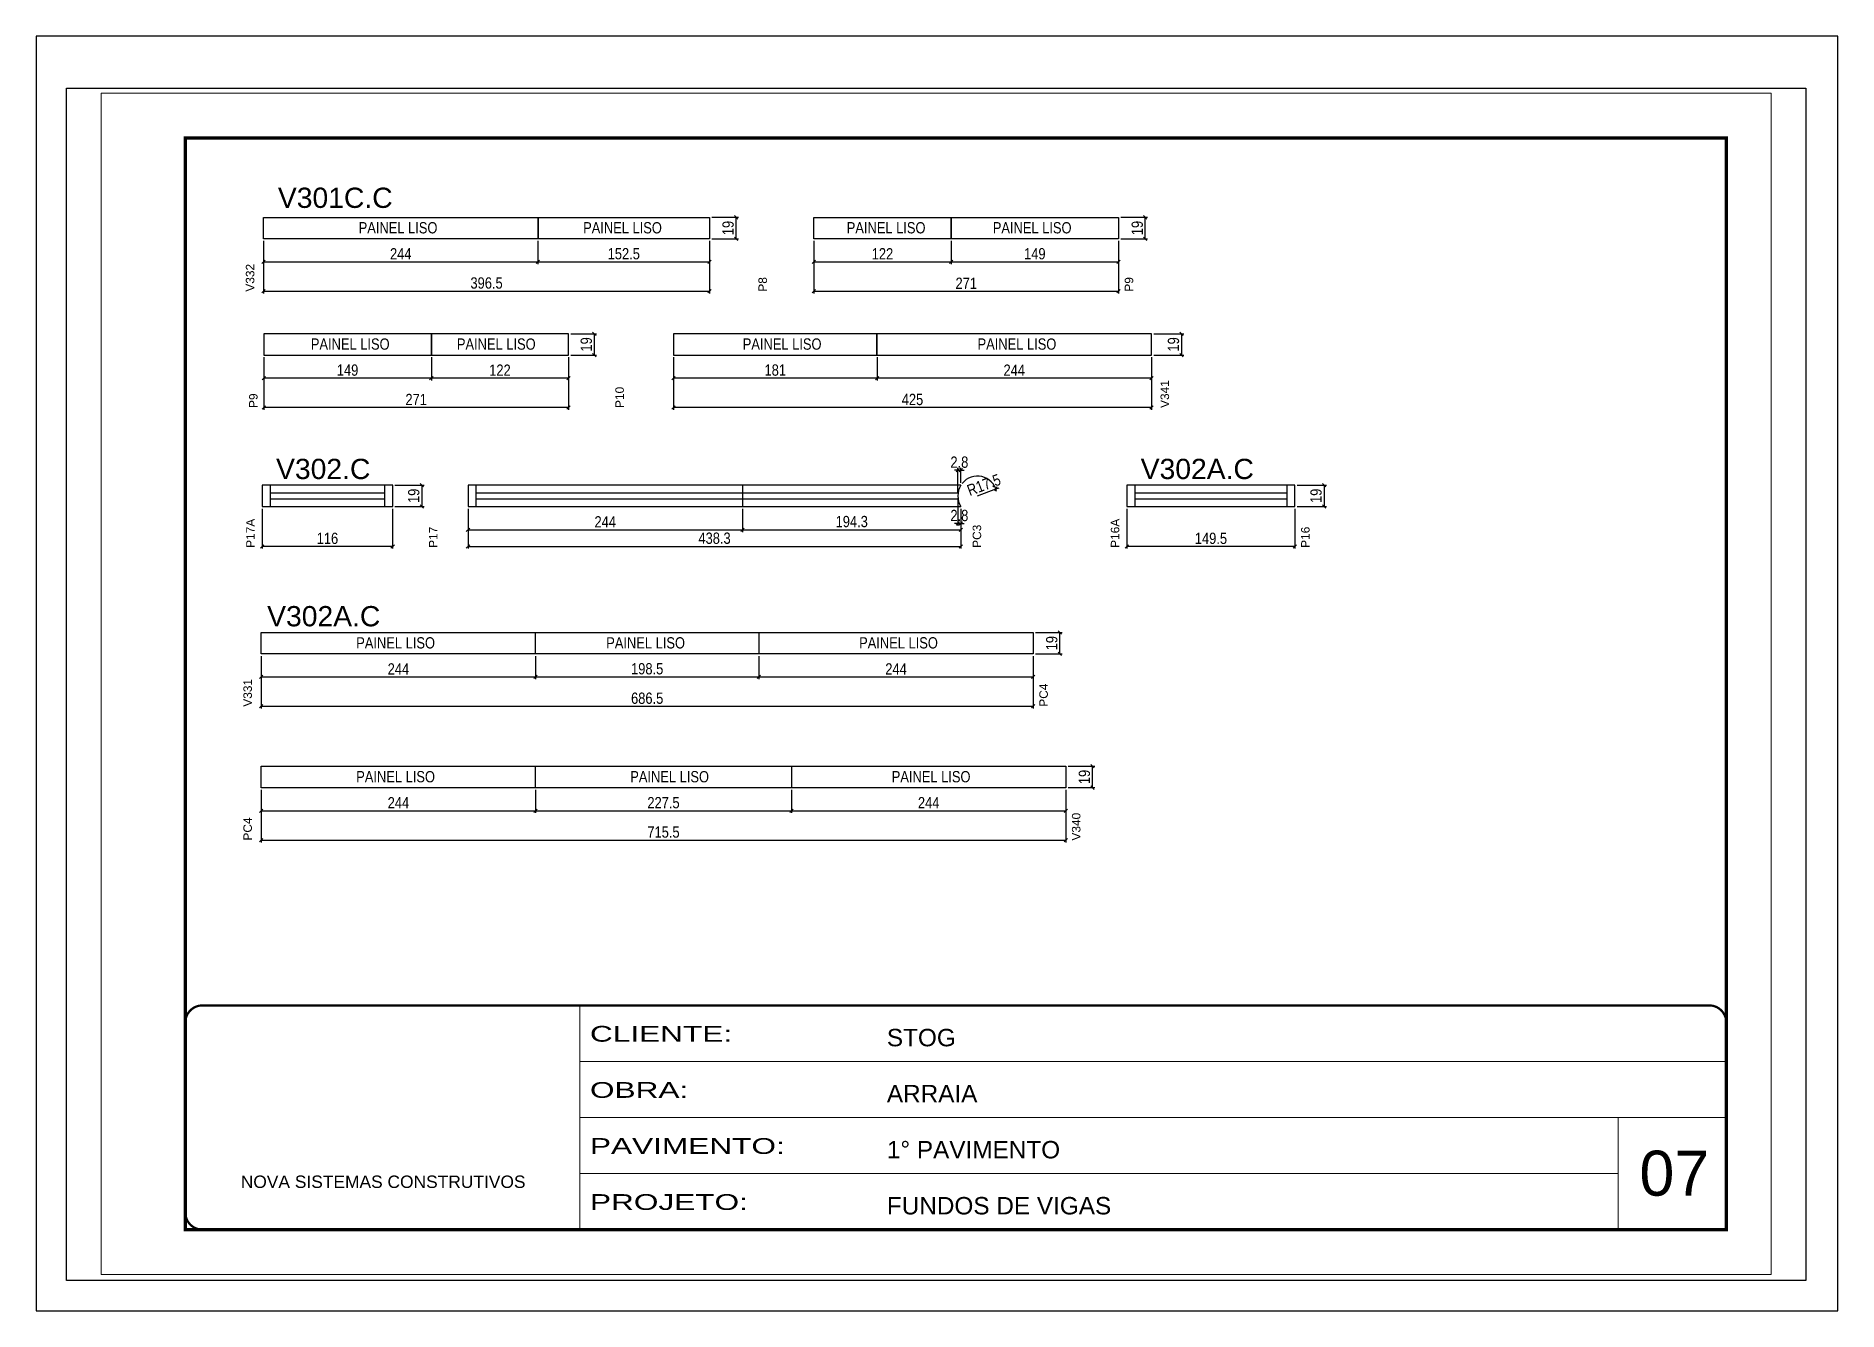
# Paper-space layout '01 (7)' of a CAD drawing. Extents: x -1 to 296, y 0 to 210.
# The model-space entities are those that its viewports show. They can reach past a viewport. Long polylines and large blocks are cut down to what shows.
import ezdxf

# ---------------------------------------------------------------- set-up
doc = ezdxf.new("R2010")
doc.units = 0
doc.linetypes.add('CONTINUO', pattern=[0])
doc.linetypes.add('DASHED', pattern=[0.75, 0.5, -0.25])
doc.layers.get('0').update_dxf_attribs({"linetype": 'CONTINUOUS'})
doc.layers.get('Defpoints').update_dxf_attribs({"linetype": 'CONTINUOUS'})
for name, color, linetype, lineweight in [('CARIMBO', 255, 'CONTINUOUS', 9), ('Folhas', 255, 'CONTINUOUS', 9), ('SARRAFO DE PRESSAO', 251, 'DASHED', 9)]:
    doc.layers.add(name, color=color, linetype=linetype, lineweight=lineweight)
for name, color, linetype in [('COTA', 241, 'CONTINUOUS'), ('NOMENCLATURA', 7, 'CONTINUOUS'), ('Painéis', 200, 'CONTINUOUS'), ('SARR_2.2x7', 40, 'CONTINUOUS')]:
    doc.layers.add(name, color=color, linetype=linetype)
doc.styles.add('ARIAL', font='arial.ttf')
doc.styles.add('COTA TECNICA', font='techl___.ttf', dxfattribs={"height": 10})
doc.styles.add('Tecnologia', font='')
doc.styles.get('Tecnologia').set_extended_font_data('Forgotten Futurist')
doc.dimstyles.new('PAINEL', dxfattribs={"dimtxt": 10, "dimasz": 3, "dimexe": 3, "dimexo": 3, "dimgap": 3, "dimtad": 1, "dimdec": 1, "dimzin": 12, "dimdsep": 46, "dimtxsty": 'COTA TECNICA', "dimblk1": 'OBLIQUE', "dimblk2": 'OBLIQUE', "dimsah": 1, "dimcen": 0.9, "dimclrd": 4, "dimclre": 4, "dimclrt": 240, "dimadec": 1, "dimazin": 3, "dimtfac": 1, "dimtdec": 1, "dimtmove": 0, "dimatfit": 3, "dimfxl": 1, "dimtolj": 1, "dimtzin": 12, "dimarcsym": 0})

psp = doc.layouts.new('01 (7)')

msp = doc.modelspace()

# ---------------------------------------------------------------- texts
at = {"layer": 'CARIMBO', "style": 'ARIAL'}
msp.add_text('07', height=40, dxfattribs=at).set_placement((8810.07, 12268.12))
at = {"layer": 'COTA', "color": 240, "linetype": 'Continuous', "char_height": 10, "attachment_point": 5, "style": 'COTA TECNICA'}
for insert in [(7706.3, 13128.16), (7905.86, 13128.16), (8140.26, 13128.16), (8270.12, 13128.16), (7663.77, 13024.81), (7793.63, 13024.81), (8047.8, 13024.81), (8256.59, 13024.81), (7704.12, 12759.32), (7926.41, 12759.32), (8151.27, 12759.32), (7704.12, 12640.37), (7947.77, 12640.37), (8180.27, 12640.37)]:
    msp.add_mtext('\\A1;PAINEL LISO', dxfattribs=dict(at, insert=insert))
at = {"layer": 'NOMENCLATURA', "linetype": 'Continuous', "style": 'ARIAL'}
for s, p in [('V301C.C', (7599.45, 13145.88)), ('V302.C', (7597.83, 12904.91)), ('V302A.C', (8366.64, 12904.91)), ('V302A.C', (7589.91, 12774.06))]:
    msp.add_text(s, height=18, dxfattribs=at).set_placement(p)
for s, p in [('V332', (7578.5, 13071.45)), ('P8', (8034.3, 13071.45)), ('P9', (8359.99, 13071.45)), ('P9', (7581.37, 12968.1)), ('P10', (7907.06, 12968.1)), ('V341', (8391.85, 12968.1)), ('P17A', (7578.81, 12843.8)), ('P16A', (8347.62, 12843.8)), ('P17', (7741.33, 12843.8)), ('PC3', (8224.76, 12843.8)), ('P16', (8516.83, 12843.8)), ('V331', (7576.32, 12702.61)), ('PC4', (8284.05, 12702.61)), ('PC4', (7576.32, 12583.67)), ('V340', (8313.05, 12583.67))]:
    msp.add_text(s, height=7.567, rotation=90, dxfattribs=at).set_placement(p)

# ---------------------------------------------------------------- blocks, each defined once
blk = doc.blocks.new('9999999999')
at = {"color": 30, "linetype": 'CONTINUO'}
for p, q in [((98564.6, 34230.2), (98564.6, 34429.4)), ((98564.6, 34379.6), (99584, 34379.6)), ((98564.6, 34329.8), (99488, 34329.8)), ((99584, 34329.8), (99488, 34329.8)), ((99488, 34329.8), (99488, 34230.2)), ((98564.6, 34280), (99488, 34280))]:
    blk.add_line(p, q, dxfattribs=at)
at = {"color": 30, "linetype": 'CONTINUO', "const_width": 2}
blk.add_lwpolyline([(99584, 34230.2), (99584, 34414.4, 0.414214), (99569, 34429.4), (98229, 34429.4, 0.414214), (98214, 34414.4), (98214, 34245.2, 0.414214), (98229, 34230.2), (99584, 34230.2)], format="xyb", dxfattribs=at)
at = {"layer": 'Folhas'}
blk.add_lwpolyline([(98139, 34190.2), (99624, 34190.2), (99624, 35240.2), (98139, 35240.2)], close=True, dxfattribs=at)
at = {"layer": 'Folhas', "color": 30, "const_width": 3}
blk.add_lwpolyline([(98214, 34230.2), (99584, 34230.2), (99584, 35200.2), (98214, 35200.2)], close=True, dxfattribs=at)
at = {"color": 7, "linetype": 'Continuous', "ltscale": 5, "style": 'ARIAL'}
for s, height, p in [('STOG', 15.48, (98837.7, 34393.1)), ('ARRAIA', 15.48, (98837.7, 34343.3)), ('1° PAVIMENTO', 15.483, (98837.7, 34293.5)), ('NOVA SISTEMAS CONSTRUTIVOS', 11.059, (98263.2, 34267.2)), ('FUNDOS DE VIGAS', 15.483, (98837.7, 34243.7))]:
    blk.add_text(s, height=height, dxfattribs=at).set_placement(p)
at = {"layer": 'Folhas', "color": 7, "style": 'Tecnologia', "width": 1.5}
for s, p in [('CLIENTE:', (98573.7, 34397.2)), ('OBRA:', (98573.7, 34347.3)), ('PAVIMENTO:', (98573.7, 34297.5)), ('PROJETO:', (98573.7, 34247.7))]:
    blk.add_text(s, height=14, dxfattribs=at).set_placement(p)
blk = doc.blocks.new('_Oblique')
at = {"color": 0, "linetype": 'ByBlock', "lineweight": -2}
blk.add_line((-0.5, -0.5), (0.5, 0.5), dxfattribs=at)
blk = doc.blocks.new('*D53')
at = {"layer": 'COTA', "color": 4, "linetype": 'Continuous', "lineweight": -2, "transparency": 16777216}
for p, q in [((7586.7, 13116.5), (7586.7, 13096)), ((7830.7, 13116.5), (7830.7, 13096)), ((7586.7, 13098), (7830.7, 13098))]:
    blk.add_line(p, q, dxfattribs=at)
at = {"layer": 'Defpoints', "color": 0, "linetype": 'Continuous', "transparency": 16777216}
for p in [(7586.7, 13118.5), (7830.7, 13118.5), (7830.7, 13098)]:
    blk.add_point(p, dxfattribs=at)
at = {"layer": 'COTA', "color": 4, "linetype": 'Continuous', "lineweight": -2, "transparency": 16777216, "xscale": 3, "yscale": 3, "zscale": 3, "rotation": 180}
blk.add_blockref('_Oblique', (7586.7, 13098), dxfattribs=at)
at = {"layer": 'COTA', "color": 4, "linetype": 'Continuous', "lineweight": -2, "transparency": 16777216, "xscale": 3, "yscale": 3, "zscale": 3}
blk.add_blockref('_Oblique', (7830.7, 13098), dxfattribs=at)
at = {"layer": 'COTA', "color": 240, "linetype": 'Continuous', "transparency": 16777216, "insert": (7708.7, 13105.1), "char_height": 10, "attachment_point": 5, "style": 'COTA TECNICA'}
blk.add_mtext('\\A1;244', dxfattribs=at)
blk = doc.blocks.new('*D54')
at = {"layer": 'COTA', "color": 4, "linetype": 'Continuous', "lineweight": -2, "transparency": 16777216}
for p, q in [((7830.7, 13116.5), (7830.7, 13096)), ((7983.2, 13116.5), (7983.2, 13096)), ((7830.7, 13098), (7983.2, 13098))]:
    blk.add_line(p, q, dxfattribs=at)
at = {"layer": 'Defpoints', "color": 0, "linetype": 'Continuous', "transparency": 16777216}
for p in [(7830.7, 13118.5), (7983.2, 13118.5), (7983.2, 13098)]:
    blk.add_point(p, dxfattribs=at)
at = {"layer": 'COTA', "color": 4, "linetype": 'Continuous', "lineweight": -2, "transparency": 16777216, "xscale": 3, "yscale": 3, "zscale": 3, "rotation": 180}
blk.add_blockref('_Oblique', (7830.7, 13098), dxfattribs=at)
at = {"layer": 'COTA', "color": 4, "linetype": 'Continuous', "lineweight": -2, "transparency": 16777216, "xscale": 3, "yscale": 3, "zscale": 3}
blk.add_blockref('_Oblique', (7983.2, 13098), dxfattribs=at)
at = {"layer": 'COTA', "color": 240, "linetype": 'Continuous', "transparency": 16777216, "insert": (7907, 13105.1), "char_height": 10, "attachment_point": 5, "style": 'COTA TECNICA'}
blk.add_mtext('\\A1;152.5', dxfattribs=at)
blk = doc.blocks.new('*D55')
at = {"layer": 'COTA', "color": 4, "linetype": 'Continuous', "lineweight": -2, "transparency": 16777216}
for p, q in [((7586.7, 13116.5), (7586.7, 13069.9)), ((7983.2, 13116.5), (7983.2, 13069.9)), ((7586.7, 13071.9), (7983.2, 13071.9))]:
    blk.add_line(p, q, dxfattribs=at)
at = {"layer": 'Defpoints', "color": 0, "linetype": 'Continuous', "transparency": 16777216}
for p in [(7586.7, 13118.5), (7983.2, 13118.5), (7983.2, 13071.9)]:
    blk.add_point(p, dxfattribs=at)
at = {"layer": 'COTA', "color": 4, "linetype": 'Continuous', "lineweight": -2, "transparency": 16777216, "xscale": 3, "yscale": 3, "zscale": 3, "rotation": 180}
blk.add_blockref('_Oblique', (7586.7, 13071.9), dxfattribs=at)
at = {"layer": 'COTA', "color": 4, "linetype": 'Continuous', "lineweight": -2, "transparency": 16777216, "xscale": 3, "yscale": 3, "zscale": 3}
blk.add_blockref('_Oblique', (7983.2, 13071.9), dxfattribs=at)
at = {"layer": 'COTA', "color": 240, "linetype": 'Continuous', "transparency": 16777216, "insert": (7785, 13079.1), "char_height": 10, "attachment_point": 5, "style": 'COTA TECNICA'}
blk.add_mtext('\\A1;396.5', dxfattribs=at)
blk = doc.blocks.new('*D56')
at = {"layer": 'COTA', "color": 4, "linetype": 'Continuous', "lineweight": -2, "transparency": 16777216}
for p, q in [((7985.2, 13137.5), (8008.9, 13137.5)), ((8006.9, 13118.5), (8006.9, 13137.5)), ((7985.2, 13118.5), (8008.9, 13118.5))]:
    blk.add_line(p, q, dxfattribs=at)
at = {"layer": 'Defpoints', "color": 0, "linetype": 'Continuous', "transparency": 16777216}
for p in [(7983.2, 13137.5), (8006.9, 13137.5), (7983.2, 13118.5)]:
    blk.add_point(p, dxfattribs=at)
at = {"layer": 'COTA', "color": 4, "linetype": 'Continuous', "lineweight": -2, "transparency": 16777216, "xscale": 3, "yscale": 3, "zscale": 3}
for p, rotation in [((8006.9, 13137.5), 90), ((8006.9, 13118.5), 270)]:
    blk.add_blockref('_Oblique', p, dxfattribs=dict(at, rotation=rotation))
at = {"layer": 'COTA', "color": 240, "linetype": 'Continuous', "transparency": 16777216, "insert": (7999.8, 13128), "char_height": 10, "attachment_point": 5, "rotation": 90, "style": 'COTA TECNICA'}
blk.add_mtext('\\A1;19', dxfattribs=at)
blk = doc.blocks.new('*D57')
at = {"layer": 'COTA', "color": 4, "linetype": 'Continuous', "lineweight": -2, "transparency": 16777216}
for p, q in [((8076, 13116.5), (8076, 13096)), ((8198, 13116.5), (8198, 13096)), ((8076, 13098), (8198, 13098))]:
    blk.add_line(p, q, dxfattribs=at)
at = {"layer": 'Defpoints', "color": 0, "linetype": 'Continuous', "transparency": 16777216}
for p in [(8076, 13118.5), (8198, 13118.5), (8198, 13098)]:
    blk.add_point(p, dxfattribs=at)
at = {"layer": 'COTA', "color": 4, "linetype": 'Continuous', "lineweight": -2, "transparency": 16777216, "xscale": 3, "yscale": 3, "zscale": 3, "rotation": 180}
blk.add_blockref('_Oblique', (8076, 13098), dxfattribs=at)
at = {"layer": 'COTA', "color": 4, "linetype": 'Continuous', "lineweight": -2, "transparency": 16777216, "xscale": 3, "yscale": 3, "zscale": 3}
blk.add_blockref('_Oblique', (8198, 13098), dxfattribs=at)
at = {"layer": 'COTA', "color": 240, "linetype": 'Continuous', "transparency": 16777216, "insert": (8137, 13105.1), "char_height": 10, "attachment_point": 5, "style": 'COTA TECNICA'}
blk.add_mtext('\\A1;122', dxfattribs=at)
blk = doc.blocks.new('*D58')
at = {"layer": 'COTA', "color": 4, "linetype": 'Continuous', "lineweight": -2, "transparency": 16777216}
for p, q in [((8198, 13116.5), (8198, 13096)), ((8347, 13116.5), (8347, 13096)), ((8198, 13098), (8347, 13098))]:
    blk.add_line(p, q, dxfattribs=at)
at = {"layer": 'Defpoints', "color": 0, "linetype": 'Continuous', "transparency": 16777216}
for p in [(8198, 13118.5), (8347, 13118.5), (8347, 13098)]:
    blk.add_point(p, dxfattribs=at)
at = {"layer": 'COTA', "color": 4, "linetype": 'Continuous', "lineweight": -2, "transparency": 16777216, "xscale": 3, "yscale": 3, "zscale": 3, "rotation": 180}
blk.add_blockref('_Oblique', (8198, 13098), dxfattribs=at)
at = {"layer": 'COTA', "color": 4, "linetype": 'Continuous', "lineweight": -2, "transparency": 16777216, "xscale": 3, "yscale": 3, "zscale": 3}
blk.add_blockref('_Oblique', (8347, 13098), dxfattribs=at)
at = {"layer": 'COTA', "color": 240, "linetype": 'Continuous', "transparency": 16777216, "insert": (8272.5, 13105.1), "char_height": 10, "attachment_point": 5, "style": 'COTA TECNICA'}
blk.add_mtext('\\A1;149', dxfattribs=at)
blk = doc.blocks.new('*D59')
at = {"layer": 'COTA', "color": 4, "linetype": 'Continuous', "lineweight": -2, "transparency": 16777216}
for p, q in [((8076, 13116.5), (8076, 13069.9)), ((8347, 13116.5), (8347, 13069.9)), ((8076, 13071.9), (8347, 13071.9))]:
    blk.add_line(p, q, dxfattribs=at)
at = {"layer": 'Defpoints', "color": 0, "linetype": 'Continuous', "transparency": 16777216}
for p in [(8076, 13118.5), (8347, 13118.5), (8347, 13071.9)]:
    blk.add_point(p, dxfattribs=at)
at = {"layer": 'COTA', "color": 4, "linetype": 'Continuous', "lineweight": -2, "transparency": 16777216, "xscale": 3, "yscale": 3, "zscale": 3, "rotation": 180}
blk.add_blockref('_Oblique', (8076, 13071.9), dxfattribs=at)
at = {"layer": 'COTA', "color": 4, "linetype": 'Continuous', "lineweight": -2, "transparency": 16777216, "xscale": 3, "yscale": 3, "zscale": 3}
blk.add_blockref('_Oblique', (8347, 13071.9), dxfattribs=at)
at = {"layer": 'COTA', "color": 240, "linetype": 'Continuous', "transparency": 16777216, "insert": (8211.5, 13078.9), "char_height": 10, "attachment_point": 5, "style": 'COTA TECNICA'}
blk.add_mtext('\\A1;271', dxfattribs=at)
blk = doc.blocks.new('*D60')
at = {"layer": 'COTA', "color": 4, "linetype": 'Continuous', "lineweight": -2, "transparency": 16777216}
for p, q in [((8349, 13137.5), (8372.7, 13137.5)), ((8370.7, 13118.5), (8370.7, 13137.5)), ((8349, 13118.5), (8372.7, 13118.5))]:
    blk.add_line(p, q, dxfattribs=at)
at = {"layer": 'Defpoints', "color": 0, "linetype": 'Continuous', "transparency": 16777216}
for p in [(8347, 13137.5), (8370.7, 13137.5), (8347, 13118.5)]:
    blk.add_point(p, dxfattribs=at)
at = {"layer": 'COTA', "color": 4, "linetype": 'Continuous', "lineweight": -2, "transparency": 16777216, "xscale": 3, "yscale": 3, "zscale": 3}
for p, rotation in [((8370.7, 13137.5), 90), ((8370.7, 13118.5), 270)]:
    blk.add_blockref('_Oblique', p, dxfattribs=dict(at, rotation=rotation))
at = {"layer": 'COTA', "color": 240, "linetype": 'Continuous', "transparency": 16777216, "insert": (8363.6, 13128), "char_height": 10, "attachment_point": 5, "rotation": 90, "style": 'COTA TECNICA'}
blk.add_mtext('\\A1;19', dxfattribs=at)
blk = doc.blocks.new('*D64')
at = {"layer": 'COTA', "color": 4, "linetype": 'Continuous', "lineweight": -2, "transparency": 16777216}
for p, q in [((8132.2, 13013.1), (8132.2, 12992.6)), ((8376.2, 13013.1), (8376.2, 12992.6)), ((8376.2, 12994.6), (8132.2, 12994.6))]:
    blk.add_line(p, q, dxfattribs=at)
at = {"layer": 'Defpoints', "color": 0, "linetype": 'Continuous', "transparency": 16777216}
for p in [(8132.2, 13015.1), (8376.2, 13015.1), (8132.2, 12994.6)]:
    blk.add_point(p, dxfattribs=at)
at = {"layer": 'COTA', "color": 4, "linetype": 'Continuous', "lineweight": -2, "transparency": 16777216, "xscale": 3, "yscale": 3, "zscale": 3, "rotation": 180}
blk.add_blockref('_Oblique', (8132.2, 12994.6), dxfattribs=at)
at = {"layer": 'COTA', "color": 4, "linetype": 'Continuous', "lineweight": -2, "transparency": 16777216, "xscale": 3, "yscale": 3, "zscale": 3}
blk.add_blockref('_Oblique', (8376.2, 12994.6), dxfattribs=at)
at = {"layer": 'COTA', "color": 240, "linetype": 'Continuous', "transparency": 16777216, "insert": (8254.2, 13001.7), "char_height": 10, "attachment_point": 5, "style": 'COTA TECNICA'}
blk.add_mtext('\\A1;244', dxfattribs=at)
blk = doc.blocks.new('*D65')
at = {"layer": 'COTA', "color": 4, "linetype": 'Continuous', "lineweight": -2, "transparency": 16777216}
for p, q in [((7951.2, 13013.1), (7951.2, 12992.6)), ((8132.2, 13013.1), (8132.2, 12992.6)), ((8132.2, 12994.6), (7951.2, 12994.6))]:
    blk.add_line(p, q, dxfattribs=at)
at = {"layer": 'Defpoints', "color": 0, "linetype": 'Continuous', "transparency": 16777216}
for p in [(7951.2, 13015.1), (8132.2, 13015.1), (7951.2, 12994.6)]:
    blk.add_point(p, dxfattribs=at)
at = {"layer": 'COTA', "color": 4, "linetype": 'Continuous', "lineweight": -2, "transparency": 16777216, "xscale": 3, "yscale": 3, "zscale": 3, "rotation": 180}
blk.add_blockref('_Oblique', (7951.2, 12994.6), dxfattribs=at)
at = {"layer": 'COTA', "color": 4, "linetype": 'Continuous', "lineweight": -2, "transparency": 16777216, "xscale": 3, "yscale": 3, "zscale": 3}
blk.add_blockref('_Oblique', (8132.2, 12994.6), dxfattribs=at)
at = {"layer": 'COTA', "color": 240, "linetype": 'Continuous', "transparency": 16777216, "insert": (8041.7, 13001.7), "char_height": 10, "attachment_point": 5, "style": 'COTA TECNICA'}
blk.add_mtext('\\A1;181', dxfattribs=at)
blk = doc.blocks.new('*D66')
at = {"layer": 'COTA', "color": 4, "linetype": 'Continuous', "lineweight": -2, "transparency": 16777216}
for p, q in [((7951.2, 13013.1), (7951.2, 12966.5)), ((8376.2, 13013.1), (8376.2, 12966.5)), ((8376.2, 12968.5), (7951.2, 12968.5))]:
    blk.add_line(p, q, dxfattribs=at)
at = {"layer": 'Defpoints', "color": 0, "linetype": 'Continuous', "transparency": 16777216}
for p in [(7951.2, 13015.1), (8376.2, 13015.1), (7951.2, 12968.5)]:
    blk.add_point(p, dxfattribs=at)
at = {"layer": 'COTA', "color": 4, "linetype": 'Continuous', "lineweight": -2, "transparency": 16777216, "xscale": 3, "yscale": 3, "zscale": 3, "rotation": 180}
blk.add_blockref('_Oblique', (7951.2, 12968.5), dxfattribs=at)
at = {"layer": 'COTA', "color": 4, "linetype": 'Continuous', "lineweight": -2, "transparency": 16777216, "xscale": 3, "yscale": 3, "zscale": 3}
blk.add_blockref('_Oblique', (8376.2, 12968.5), dxfattribs=at)
at = {"layer": 'COTA', "color": 240, "linetype": 'Continuous', "transparency": 16777216, "insert": (8163.7, 12975.6), "char_height": 10, "attachment_point": 5, "style": 'COTA TECNICA'}
blk.add_mtext('\\A1;425', dxfattribs=at)
blk = doc.blocks.new('*D61')
at = {"layer": 'COTA', "color": 4, "linetype": 'Continuous', "lineweight": -2, "transparency": 16777216}
for p, q in [((7735.9, 13013.1), (7735.9, 12992.6)), ((7857.9, 13013.1), (7857.9, 12992.6)), ((7857.9, 12994.6), (7735.9, 12994.6))]:
    blk.add_line(p, q, dxfattribs=at)
at = {"layer": 'Defpoints', "color": 0, "linetype": 'Continuous', "transparency": 16777216}
for p in [(7735.9, 13015.1), (7857.9, 13015.1), (7735.9, 12994.6)]:
    blk.add_point(p, dxfattribs=at)
at = {"layer": 'COTA', "color": 4, "linetype": 'Continuous', "lineweight": -2, "transparency": 16777216, "xscale": 3, "yscale": 3, "zscale": 3, "rotation": 180}
blk.add_blockref('_Oblique', (7735.9, 12994.6), dxfattribs=at)
at = {"layer": 'COTA', "color": 4, "linetype": 'Continuous', "lineweight": -2, "transparency": 16777216, "xscale": 3, "yscale": 3, "zscale": 3}
blk.add_blockref('_Oblique', (7857.9, 12994.6), dxfattribs=at)
at = {"layer": 'COTA', "color": 240, "linetype": 'Continuous', "transparency": 16777216, "insert": (7796.9, 13001.7), "char_height": 10, "attachment_point": 5, "style": 'COTA TECNICA'}
blk.add_mtext('\\A1;122', dxfattribs=at)
blk = doc.blocks.new('*D62')
at = {"layer": 'COTA', "color": 4, "linetype": 'Continuous', "lineweight": -2, "transparency": 16777216}
for p, q in [((7586.9, 13013.1), (7586.9, 12992.6)), ((7735.9, 13013.1), (7735.9, 12992.6)), ((7735.9, 12994.6), (7586.9, 12994.6))]:
    blk.add_line(p, q, dxfattribs=at)
at = {"layer": 'Defpoints', "color": 0, "linetype": 'Continuous', "transparency": 16777216}
for p in [(7586.9, 13015.1), (7735.9, 13015.1), (7586.9, 12994.6)]:
    blk.add_point(p, dxfattribs=at)
at = {"layer": 'COTA', "color": 4, "linetype": 'Continuous', "lineweight": -2, "transparency": 16777216, "xscale": 3, "yscale": 3, "zscale": 3, "rotation": 180}
blk.add_blockref('_Oblique', (7586.9, 12994.6), dxfattribs=at)
at = {"layer": 'COTA', "color": 4, "linetype": 'Continuous', "lineweight": -2, "transparency": 16777216, "xscale": 3, "yscale": 3, "zscale": 3}
blk.add_blockref('_Oblique', (7735.9, 12994.6), dxfattribs=at)
at = {"layer": 'COTA', "color": 240, "linetype": 'Continuous', "transparency": 16777216, "insert": (7661.4, 13001.7), "char_height": 10, "attachment_point": 5, "style": 'COTA TECNICA'}
blk.add_mtext('\\A1;149', dxfattribs=at)
blk = doc.blocks.new('*D63')
at = {"layer": 'COTA', "color": 4, "linetype": 'Continuous', "lineweight": -2, "transparency": 16777216}
for p, q in [((7586.9, 13013.1), (7586.9, 12966.5)), ((7857.9, 13013.1), (7857.9, 12966.5)), ((7857.9, 12968.5), (7586.9, 12968.5))]:
    blk.add_line(p, q, dxfattribs=at)
at = {"layer": 'Defpoints', "color": 0, "linetype": 'Continuous', "transparency": 16777216}
for p in [(7586.9, 13015.1), (7857.9, 13015.1), (7586.9, 12968.5)]:
    blk.add_point(p, dxfattribs=at)
at = {"layer": 'COTA', "color": 4, "linetype": 'Continuous', "lineweight": -2, "transparency": 16777216, "xscale": 3, "yscale": 3, "zscale": 3, "rotation": 180}
blk.add_blockref('_Oblique', (7586.9, 12968.5), dxfattribs=at)
at = {"layer": 'COTA', "color": 4, "linetype": 'Continuous', "lineweight": -2, "transparency": 16777216, "xscale": 3, "yscale": 3, "zscale": 3}
blk.add_blockref('_Oblique', (7857.9, 12968.5), dxfattribs=at)
at = {"layer": 'COTA', "color": 240, "linetype": 'Continuous', "transparency": 16777216, "insert": (7722.4, 12975.6), "char_height": 10, "attachment_point": 5, "style": 'COTA TECNICA'}
blk.add_mtext('\\A1;271', dxfattribs=at)
blk = doc.blocks.new('*D67')
at = {"layer": 'COTA', "color": 4, "linetype": 'Continuous', "lineweight": -2, "transparency": 16777216}
for p, q in [((7859.9, 13034.1), (7882.8, 13034.1)), ((7880.8, 13034.1), (7880.8, 13015.1)), ((7859.9, 13015.1), (7882.8, 13015.1))]:
    blk.add_line(p, q, dxfattribs=at)
at = {"layer": 'Defpoints', "color": 0, "linetype": 'Continuous', "transparency": 16777216}
for p in [(7857.9, 13034.1), (7857.9, 13015.1), (7880.8, 13015.1)]:
    blk.add_point(p, dxfattribs=at)
at = {"layer": 'COTA', "color": 4, "linetype": 'Continuous', "lineweight": -2, "transparency": 16777216, "xscale": 3, "yscale": 3, "zscale": 3}
for p, rotation in [((7880.8, 13034.1), 90), ((7880.8, 13015.1), 270)]:
    blk.add_blockref('_Oblique', p, dxfattribs=dict(at, rotation=rotation))
at = {"layer": 'COTA', "color": 240, "linetype": 'Continuous', "transparency": 16777216, "insert": (7873.7, 13024.6), "char_height": 10, "attachment_point": 5, "rotation": 90, "style": 'COTA TECNICA'}
blk.add_mtext('\\A1;19', dxfattribs=at)
blk = doc.blocks.new('*D68')
at = {"layer": 'COTA', "color": 4, "linetype": 'Continuous', "lineweight": -2, "transparency": 16777216}
for p, q in [((8378.2, 13034.1), (8404.9, 13034.1)), ((8402.9, 13034.1), (8402.9, 13015.1)), ((8378.2, 13015.1), (8404.9, 13015.1))]:
    blk.add_line(p, q, dxfattribs=at)
at = {"layer": 'Defpoints', "color": 0, "linetype": 'Continuous', "transparency": 16777216}
for p in [(8376.2, 13034.1), (8376.2, 13015.1), (8402.9, 13015.1)]:
    blk.add_point(p, dxfattribs=at)
at = {"layer": 'COTA', "color": 4, "linetype": 'Continuous', "lineweight": -2, "transparency": 16777216, "xscale": 3, "yscale": 3, "zscale": 3}
for p, rotation in [((8402.9, 13034.1), 90), ((8402.9, 13015.1), 270)]:
    blk.add_blockref('_Oblique', p, dxfattribs=dict(at, rotation=rotation))
at = {"layer": 'COTA', "color": 240, "linetype": 'Continuous', "transparency": 16777216, "insert": (8395.8, 13024.6), "char_height": 10, "attachment_point": 5, "rotation": 90, "style": 'COTA TECNICA'}
blk.add_mtext('\\A1;19', dxfattribs=at)
blk = doc.blocks.new('*D69')
at = {"layer": 'COTA', "color": 4, "linetype": 'Continuous', "lineweight": -2, "transparency": 16777216}
for p, q in [((7703.5, 12899.5), (7729.4, 12899.5)), ((7727.4, 12899.5), (7727.4, 12880.5)), ((7703.5, 12880.5), (7729.4, 12880.5))]:
    blk.add_line(p, q, dxfattribs=at)
at = {"layer": 'Defpoints', "color": 0, "linetype": 'Continuous', "transparency": 16777216}
for p in [(7701.5, 12899.5), (7701.5, 12880.5), (7727.4, 12880.5)]:
    blk.add_point(p, dxfattribs=at)
at = {"layer": 'COTA', "color": 4, "linetype": 'Continuous', "lineweight": -2, "transparency": 16777216, "xscale": 3, "yscale": 3, "zscale": 3}
for p, rotation in [((7727.4, 12899.5), 90), ((7727.4, 12880.5), 270)]:
    blk.add_blockref('_Oblique', p, dxfattribs=dict(at, rotation=rotation))
at = {"layer": 'COTA', "color": 240, "linetype": 'Continuous', "transparency": 16777216, "insert": (7720.3, 12890), "char_height": 10, "attachment_point": 5, "rotation": 90, "style": 'COTA TECNICA'}
blk.add_mtext('\\A1;19', dxfattribs=at)
blk = doc.blocks.new('*D70')
at = {"layer": 'COTA', "color": 4, "linetype": 'Continuous', "lineweight": -2, "transparency": 16777216}
for p, q in [((7585.5, 12878.5), (7585.5, 12843.1)), ((7701.5, 12878.5), (7701.5, 12843.1)), ((7701.5, 12845.1), (7585.5, 12845.1))]:
    blk.add_line(p, q, dxfattribs=at)
at = {"layer": 'Defpoints', "color": 0, "linetype": 'Continuous', "transparency": 16777216}
for p in [(7585.5, 12880.5), (7701.5, 12880.5), (7585.5, 12845.1)]:
    blk.add_point(p, dxfattribs=at)
at = {"layer": 'COTA', "color": 4, "linetype": 'Continuous', "lineweight": -2, "transparency": 16777216, "xscale": 3, "yscale": 3, "zscale": 3, "rotation": 180}
blk.add_blockref('_Oblique', (7585.5, 12845.1), dxfattribs=at)
at = {"layer": 'COTA', "color": 4, "linetype": 'Continuous', "lineweight": -2, "transparency": 16777216, "xscale": 3, "yscale": 3, "zscale": 3}
blk.add_blockref('_Oblique', (7701.5, 12845.1), dxfattribs=at)
at = {"layer": 'COTA', "color": 240, "linetype": 'Continuous', "transparency": 16777216, "insert": (7643.5, 12852.2), "char_height": 10, "attachment_point": 5, "style": 'COTA TECNICA'}
blk.add_mtext('\\A1;116', dxfattribs=at)
blk = doc.blocks.new('*D71')
at = {"layer": 'COTA', "color": 4, "linetype": 'Continuous', "lineweight": -2, "transparency": 16777216}
for p, q in [((7768.5, 12878.5), (7768.5, 12857.8)), ((8012.5, 12878.5), (8012.5, 12857.8)), ((7768.5, 12859.8), (8012.5, 12859.8))]:
    blk.add_line(p, q, dxfattribs=at)
at = {"layer": 'Defpoints', "color": 0, "linetype": 'Continuous', "transparency": 16777216}
for p in [(7768.5, 12880.5), (8012.5, 12880.5), (8012.5, 12859.8)]:
    blk.add_point(p, dxfattribs=at)
at = {"layer": 'COTA', "color": 4, "linetype": 'Continuous', "lineweight": -2, "transparency": 16777216, "xscale": 3, "yscale": 3, "zscale": 3, "rotation": 180}
blk.add_blockref('_Oblique', (7768.5, 12859.8), dxfattribs=at)
at = {"layer": 'COTA', "color": 4, "linetype": 'Continuous', "lineweight": -2, "transparency": 16777216, "xscale": 3, "yscale": 3, "zscale": 3}
blk.add_blockref('_Oblique', (8012.5, 12859.8), dxfattribs=at)
at = {"layer": 'COTA', "color": 240, "linetype": 'Continuous', "transparency": 16777216, "insert": (7890.5, 12866.9), "char_height": 10, "attachment_point": 5, "style": 'COTA TECNICA'}
blk.add_mtext('\\A1;244', dxfattribs=at)
blk = doc.blocks.new('*D72')
at = {"layer": 'COTA', "color": 4, "linetype": 'Continuous', "lineweight": -2, "transparency": 16777216}
for p, q in [((8012.5, 12878.5), (8012.5, 12857.8)), ((8206.8, 12878.5), (8206.8, 12857.8)), ((8012.5, 12859.8), (8206.8, 12859.8))]:
    blk.add_line(p, q, dxfattribs=at)
at = {"layer": 'Defpoints', "color": 0, "linetype": 'Continuous', "transparency": 16777216}
for p in [(8012.5, 12880.5), (8206.8, 12880.5), (8206.8, 12859.8)]:
    blk.add_point(p, dxfattribs=at)
at = {"layer": 'COTA', "color": 4, "linetype": 'Continuous', "lineweight": -2, "transparency": 16777216, "xscale": 3, "yscale": 3, "zscale": 3, "rotation": 180}
blk.add_blockref('_Oblique', (8012.5, 12859.8), dxfattribs=at)
at = {"layer": 'COTA', "color": 4, "linetype": 'Continuous', "lineweight": -2, "transparency": 16777216, "xscale": 3, "yscale": 3, "zscale": 3}
blk.add_blockref('_Oblique', (8206.8, 12859.8), dxfattribs=at)
at = {"layer": 'COTA', "color": 240, "linetype": 'Continuous', "transparency": 16777216, "insert": (8109.7, 12867.1), "char_height": 10, "attachment_point": 5, "style": 'COTA TECNICA'}
blk.add_mtext('\\A1;194.3', dxfattribs=at)
blk = doc.blocks.new('*D73')
at = {"layer": 'COTA', "color": 4, "linetype": 'Continuous', "lineweight": -2, "transparency": 16777216}
for p, q in [((7768.5, 12878.5), (7768.5, 12843.1)), ((8206.8, 12878.5), (8206.8, 12843.1)), ((7768.5, 12845.1), (8206.8, 12845.1))]:
    blk.add_line(p, q, dxfattribs=at)
at = {"layer": 'Defpoints', "color": 0, "linetype": 'Continuous', "transparency": 16777216}
for p in [(7768.5, 12880.5), (8206.8, 12880.5), (8206.8, 12845.1)]:
    blk.add_point(p, dxfattribs=at)
at = {"layer": 'COTA', "color": 4, "linetype": 'Continuous', "lineweight": -2, "transparency": 16777216, "xscale": 3, "yscale": 3, "zscale": 3, "rotation": 180}
blk.add_blockref('_Oblique', (7768.5, 12845.1), dxfattribs=at)
at = {"layer": 'COTA', "color": 4, "linetype": 'Continuous', "lineweight": -2, "transparency": 16777216, "xscale": 3, "yscale": 3, "zscale": 3}
blk.add_blockref('_Oblique', (8206.8, 12845.1), dxfattribs=at)
at = {"layer": 'COTA', "color": 240, "linetype": 'Continuous', "transparency": 16777216, "insert": (7987.7, 12852.3), "char_height": 10, "attachment_point": 5, "style": 'COTA TECNICA'}
blk.add_mtext('\\A1;438.3', dxfattribs=at)
blk = doc.blocks.new('*D74')
at = {"layer": 'COTA', "color": 4, "linetype": 'Continuous', "lineweight": -2, "transparency": 16777216}
for p, q in [((8221.5, 12890), (8237.9, 12896.1)), ((8237.9, 12896.1), (8240.7, 12897.2))]:
    blk.add_line(p, q, dxfattribs=at)
blk.add_arc((8221.5, 12890), 17.5, 14.0568, 140.5812, dxfattribs=at)
at = {"layer": 'Defpoints', "color": 0, "linetype": 'Continuous', "transparency": 16777216}
for p in [(8221.5, 12890), (8237.9, 12896.1)]:
    blk.add_point(p, dxfattribs=at)
at = {"layer": 'COTA', "color": 4, "linetype": 'Continuous', "lineweight": -2, "transparency": 16777216, "xscale": 3, "yscale": 3, "zscale": 3, "rotation": 200.6048580020291}
blk.add_blockref('_Oblique', (8237.9, 12896.1), dxfattribs=at)
at = {"layer": 'COTA', "color": 240, "linetype": 'Continuous', "transparency": 16777216, "insert": (8227.2, 12899.7), "char_height": 10, "attachment_point": 5, "rotation": 20.6049, "style": 'COTA TECNICA'}
blk.add_mtext('\\A1;R17.5', dxfattribs=at)
blk = doc.blocks.new('*D75')
at = {"layer": 'COTA', "color": 4, "linetype": 'Continuous', "lineweight": -2, "transparency": 16777216}
for p, q in [((8505.8, 12899.5), (8531.7, 12899.5)), ((8529.7, 12899.5), (8529.7, 12880.5)), ((8505.8, 12880.5), (8531.7, 12880.5))]:
    blk.add_line(p, q, dxfattribs=at)
at = {"layer": 'Defpoints', "color": 0, "linetype": 'Continuous', "transparency": 16777216}
for p in [(8503.8, 12899.5), (8503.8, 12880.5), (8529.7, 12880.5)]:
    blk.add_point(p, dxfattribs=at)
at = {"layer": 'COTA', "color": 4, "linetype": 'Continuous', "lineweight": -2, "transparency": 16777216, "xscale": 3, "yscale": 3, "zscale": 3}
for p, rotation in [((8529.7, 12899.5), 90), ((8529.7, 12880.5), 270)]:
    blk.add_blockref('_Oblique', p, dxfattribs=dict(at, rotation=rotation))
at = {"layer": 'COTA', "color": 240, "linetype": 'Continuous', "transparency": 16777216, "insert": (8522.6, 12890), "char_height": 10, "attachment_point": 5, "rotation": 90, "style": 'COTA TECNICA'}
blk.add_mtext('\\A1;19', dxfattribs=at)
blk = doc.blocks.new('*D76')
at = {"layer": 'COTA', "color": 4, "linetype": 'Continuous', "lineweight": -2, "transparency": 16777216}
for p, q in [((8354.4, 12878.5), (8354.4, 12843.1)), ((8503.8, 12878.5), (8503.8, 12843.1)), ((8503.8, 12845.1), (8354.4, 12845.1))]:
    blk.add_line(p, q, dxfattribs=at)
at = {"layer": 'Defpoints', "color": 0, "linetype": 'Continuous', "transparency": 16777216}
for p in [(8354.4, 12880.5), (8503.8, 12880.5), (8354.4, 12845.1)]:
    blk.add_point(p, dxfattribs=at)
at = {"layer": 'COTA', "color": 4, "linetype": 'Continuous', "lineweight": -2, "transparency": 16777216, "xscale": 3, "yscale": 3, "zscale": 3, "rotation": 180}
blk.add_blockref('_Oblique', (8354.4, 12845.1), dxfattribs=at)
at = {"layer": 'COTA', "color": 4, "linetype": 'Continuous', "lineweight": -2, "transparency": 16777216, "xscale": 3, "yscale": 3, "zscale": 3}
blk.add_blockref('_Oblique', (8503.8, 12845.1), dxfattribs=at)
at = {"layer": 'COTA', "color": 240, "linetype": 'Continuous', "transparency": 16777216, "insert": (8429.1, 12852.2), "char_height": 10, "attachment_point": 5, "style": 'COTA TECNICA'}
blk.add_mtext('\\A1;149.5', dxfattribs=at)
blk = doc.blocks.new('*D78')
at = {"layer": 'COTA', "color": 4, "linetype": 'Continuous', "lineweight": -2, "transparency": 16777216}
for p, q in [((7584.6, 12747.6), (7584.6, 12727.2)), ((7828.6, 12747.6), (7828.6, 12727.2)), ((7584.6, 12729.2), (7828.6, 12729.2))]:
    blk.add_line(p, q, dxfattribs=at)
at = {"layer": 'Defpoints', "color": 0, "linetype": 'Continuous', "transparency": 16777216}
for p in [(7584.6, 12749.6), (7828.6, 12749.6), (7828.6, 12729.2)]:
    blk.add_point(p, dxfattribs=at)
at = {"layer": 'COTA', "color": 4, "linetype": 'Continuous', "lineweight": -2, "transparency": 16777216, "xscale": 3, "yscale": 3, "zscale": 3, "rotation": 180}
blk.add_blockref('_Oblique', (7584.6, 12729.2), dxfattribs=at)
at = {"layer": 'COTA', "color": 4, "linetype": 'Continuous', "lineweight": -2, "transparency": 16777216, "xscale": 3, "yscale": 3, "zscale": 3}
blk.add_blockref('_Oblique', (7828.6, 12729.2), dxfattribs=at)
at = {"layer": 'COTA', "color": 240, "linetype": 'Continuous', "transparency": 16777216, "insert": (7706.6, 12736.2), "char_height": 10, "attachment_point": 5, "style": 'COTA TECNICA'}
blk.add_mtext('\\A1;244', dxfattribs=at)
blk = doc.blocks.new('*D79')
at = {"layer": 'COTA', "color": 4, "linetype": 'Continuous', "lineweight": -2, "transparency": 16777216}
for p, q in [((8027.1, 12747.6), (8027.1, 12727.2)), ((8271.1, 12747.6), (8271.1, 12727.2)), ((8027.1, 12729.2), (8271.1, 12729.2))]:
    blk.add_line(p, q, dxfattribs=at)
at = {"layer": 'Defpoints', "color": 0, "linetype": 'Continuous', "transparency": 16777216}
for p in [(8027.1, 12749.6), (8271.1, 12749.6), (8271.1, 12729.2)]:
    blk.add_point(p, dxfattribs=at)
at = {"layer": 'COTA', "color": 4, "linetype": 'Continuous', "lineweight": -2, "transparency": 16777216, "xscale": 3, "yscale": 3, "zscale": 3, "rotation": 180}
blk.add_blockref('_Oblique', (8027.1, 12729.2), dxfattribs=at)
at = {"layer": 'COTA', "color": 4, "linetype": 'Continuous', "lineweight": -2, "transparency": 16777216, "xscale": 3, "yscale": 3, "zscale": 3}
blk.add_blockref('_Oblique', (8271.1, 12729.2), dxfattribs=at)
at = {"layer": 'COTA', "color": 240, "linetype": 'Continuous', "transparency": 16777216, "insert": (8149.1, 12736.2), "char_height": 10, "attachment_point": 5, "style": 'COTA TECNICA'}
blk.add_mtext('\\A1;244', dxfattribs=at)
blk = doc.blocks.new('*D80')
at = {"layer": 'COTA', "color": 4, "linetype": 'Continuous', "lineweight": -2, "transparency": 16777216}
for p, q in [((7584.6, 12747.6), (7584.6, 12701)), ((8271.1, 12747.6), (8271.1, 12701)), ((7584.6, 12703), (8271.1, 12703))]:
    blk.add_line(p, q, dxfattribs=at)
at = {"layer": 'Defpoints', "color": 0, "linetype": 'Continuous', "transparency": 16777216}
for p in [(7584.6, 12749.6), (8271.1, 12749.6), (8271.1, 12703)]:
    blk.add_point(p, dxfattribs=at)
at = {"layer": 'COTA', "color": 4, "linetype": 'Continuous', "lineweight": -2, "transparency": 16777216, "xscale": 3, "yscale": 3, "zscale": 3, "rotation": 180}
blk.add_blockref('_Oblique', (7584.6, 12703), dxfattribs=at)
at = {"layer": 'COTA', "color": 4, "linetype": 'Continuous', "lineweight": -2, "transparency": 16777216, "xscale": 3, "yscale": 3, "zscale": 3}
blk.add_blockref('_Oblique', (8271.1, 12703), dxfattribs=at)
at = {"layer": 'COTA', "color": 240, "linetype": 'Continuous', "transparency": 16777216, "insert": (7927.8, 12710.1), "char_height": 10, "attachment_point": 5, "style": 'COTA TECNICA'}
blk.add_mtext('\\A1;686.5', dxfattribs=at)
blk = doc.blocks.new('*D81')
at = {"layer": 'COTA', "color": 4, "linetype": 'Continuous', "lineweight": -2, "transparency": 16777216}
for p, q in [((8273.1, 12768.6), (8296.7, 12768.6)), ((8294.7, 12749.6), (8294.7, 12768.6)), ((8273.1, 12749.6), (8296.7, 12749.6))]:
    blk.add_line(p, q, dxfattribs=at)
at = {"layer": 'Defpoints', "color": 0, "linetype": 'Continuous', "transparency": 16777216}
for p in [(8271.1, 12768.6), (8294.7, 12768.6), (8271.1, 12749.6)]:
    blk.add_point(p, dxfattribs=at)
at = {"layer": 'COTA', "color": 4, "linetype": 'Continuous', "lineweight": -2, "transparency": 16777216, "xscale": 3, "yscale": 3, "zscale": 3}
for p, rotation in [((8294.7, 12768.6), 90), ((8294.7, 12749.6), 270)]:
    blk.add_blockref('_Oblique', p, dxfattribs=dict(at, rotation=rotation))
at = {"layer": 'COTA', "color": 240, "linetype": 'Continuous', "transparency": 16777216, "insert": (8287.6, 12759.1), "char_height": 10, "attachment_point": 5, "rotation": 90, "style": 'COTA TECNICA'}
blk.add_mtext('\\A1;19', dxfattribs=at)
blk = doc.blocks.new('*D77')
at = {"layer": 'COTA', "color": 4, "linetype": 'Continuous', "lineweight": -2, "transparency": 16777216}
for p, q in [((7828.6, 12747.6), (7828.6, 12727.2)), ((8027.1, 12747.6), (8027.1, 12727.2)), ((7828.6, 12729.2), (8027.1, 12729.2))]:
    blk.add_line(p, q, dxfattribs=at)
at = {"layer": 'Defpoints', "color": 0, "linetype": 'Continuous', "transparency": 16777216}
for p in [(7828.6, 12749.6), (8027.1, 12749.6), (8027.1, 12729.2)]:
    blk.add_point(p, dxfattribs=at)
at = {"layer": 'COTA', "color": 4, "linetype": 'Continuous', "lineweight": -2, "transparency": 16777216, "xscale": 3, "yscale": 3, "zscale": 3, "rotation": 180}
blk.add_blockref('_Oblique', (7828.6, 12729.2), dxfattribs=at)
at = {"layer": 'COTA', "color": 4, "linetype": 'Continuous', "lineweight": -2, "transparency": 16777216, "xscale": 3, "yscale": 3, "zscale": 3}
blk.add_blockref('_Oblique', (8027.1, 12729.2), dxfattribs=at)
at = {"layer": 'COTA', "color": 240, "linetype": 'Continuous', "transparency": 16777216, "insert": (7927.8, 12736.3), "char_height": 10, "attachment_point": 5, "style": 'COTA TECNICA'}
blk.add_mtext('\\A1;198.5', dxfattribs=at)
blk = doc.blocks.new('*D82')
at = {"layer": 'COTA', "color": 4, "linetype": 'Continuous', "lineweight": -2, "transparency": 16777216}
for p, q in [((7584.6, 12628.7), (7584.6, 12608.2)), ((7828.6, 12628.7), (7828.6, 12608.2)), ((7584.6, 12610.2), (7828.6, 12610.2))]:
    blk.add_line(p, q, dxfattribs=at)
at = {"layer": 'Defpoints', "color": 0, "linetype": 'Continuous', "transparency": 16777216}
for p in [(7584.6, 12630.7), (7828.6, 12630.7), (7828.6, 12610.2)]:
    blk.add_point(p, dxfattribs=at)
at = {"layer": 'COTA', "color": 4, "linetype": 'Continuous', "lineweight": -2, "transparency": 16777216, "xscale": 3, "yscale": 3, "zscale": 3, "rotation": 180}
blk.add_blockref('_Oblique', (7584.6, 12610.2), dxfattribs=at)
at = {"layer": 'COTA', "color": 4, "linetype": 'Continuous', "lineweight": -2, "transparency": 16777216, "xscale": 3, "yscale": 3, "zscale": 3}
blk.add_blockref('_Oblique', (7828.6, 12610.2), dxfattribs=at)
at = {"layer": 'COTA', "color": 240, "linetype": 'Continuous', "transparency": 16777216, "insert": (7706.6, 12617.3), "char_height": 10, "attachment_point": 5, "style": 'COTA TECNICA'}
blk.add_mtext('\\A1;244', dxfattribs=at)
blk = doc.blocks.new('*D83')
at = {"layer": 'COTA', "color": 4, "linetype": 'Continuous', "lineweight": -2, "transparency": 16777216}
for p, q in [((8056.1, 12628.7), (8056.1, 12608.2)), ((8300.1, 12628.7), (8300.1, 12608.2)), ((8056.1, 12610.2), (8300.1, 12610.2))]:
    blk.add_line(p, q, dxfattribs=at)
at = {"layer": 'Defpoints', "color": 0, "linetype": 'Continuous', "transparency": 16777216}
for p in [(8056.1, 12630.7), (8300.1, 12630.7), (8300.1, 12610.2)]:
    blk.add_point(p, dxfattribs=at)
at = {"layer": 'COTA', "color": 4, "linetype": 'Continuous', "lineweight": -2, "transparency": 16777216, "xscale": 3, "yscale": 3, "zscale": 3, "rotation": 180}
blk.add_blockref('_Oblique', (8056.1, 12610.2), dxfattribs=at)
at = {"layer": 'COTA', "color": 4, "linetype": 'Continuous', "lineweight": -2, "transparency": 16777216, "xscale": 3, "yscale": 3, "zscale": 3}
blk.add_blockref('_Oblique', (8300.1, 12610.2), dxfattribs=at)
at = {"layer": 'COTA', "color": 240, "linetype": 'Continuous', "transparency": 16777216, "insert": (8178.1, 12617.3), "char_height": 10, "attachment_point": 5, "style": 'COTA TECNICA'}
blk.add_mtext('\\A1;244', dxfattribs=at)
blk = doc.blocks.new('*D84')
at = {"layer": 'COTA', "color": 4, "linetype": 'Continuous', "lineweight": -2, "transparency": 16777216}
for p, q in [((7584.6, 12628.7), (7584.6, 12582.1)), ((8300.1, 12628.7), (8300.1, 12582.1)), ((7584.6, 12584.1), (8300.1, 12584.1))]:
    blk.add_line(p, q, dxfattribs=at)
at = {"layer": 'Defpoints', "color": 0, "linetype": 'Continuous', "transparency": 16777216}
for p in [(7584.6, 12630.7), (8300.1, 12630.7), (8300.1, 12584.1)]:
    blk.add_point(p, dxfattribs=at)
at = {"layer": 'COTA', "color": 4, "linetype": 'Continuous', "lineweight": -2, "transparency": 16777216, "xscale": 3, "yscale": 3, "zscale": 3, "rotation": 180}
blk.add_blockref('_Oblique', (7584.6, 12584.1), dxfattribs=at)
at = {"layer": 'COTA', "color": 4, "linetype": 'Continuous', "lineweight": -2, "transparency": 16777216, "xscale": 3, "yscale": 3, "zscale": 3}
blk.add_blockref('_Oblique', (8300.1, 12584.1), dxfattribs=at)
at = {"layer": 'COTA', "color": 240, "linetype": 'Continuous', "transparency": 16777216, "insert": (7942.3, 12591.2), "char_height": 10, "attachment_point": 5, "style": 'COTA TECNICA'}
blk.add_mtext('\\A1;715.5', dxfattribs=at)
blk = doc.blocks.new('*D85')
at = {"layer": 'COTA', "color": 4, "linetype": 'Continuous', "lineweight": -2, "transparency": 16777216}
for p, q in [((8302.1, 12649.7), (8325.7, 12649.7)), ((8323.7, 12630.7), (8323.7, 12649.7)), ((8302.1, 12630.7), (8325.7, 12630.7))]:
    blk.add_line(p, q, dxfattribs=at)
at = {"layer": 'Defpoints', "color": 0, "linetype": 'Continuous', "transparency": 16777216}
for p in [(8300.1, 12649.7), (8323.7, 12649.7), (8300.1, 12630.7)]:
    blk.add_point(p, dxfattribs=at)
at = {"layer": 'COTA', "color": 4, "linetype": 'Continuous', "lineweight": -2, "transparency": 16777216, "xscale": 3, "yscale": 3, "zscale": 3}
for p, rotation in [((8323.7, 12649.7), 90), ((8323.7, 12630.7), 270)]:
    blk.add_blockref('_Oblique', p, dxfattribs=dict(at, rotation=rotation))
at = {"layer": 'COTA', "color": 240, "linetype": 'Continuous', "transparency": 16777216, "insert": (8316.6, 12640.2), "char_height": 10, "attachment_point": 5, "rotation": 90, "style": 'COTA TECNICA'}
blk.add_mtext('\\A1;19', dxfattribs=at)
blk = doc.blocks.new('*D86')
at = {"layer": 'COTA', "color": 4, "linetype": 'Continuous', "lineweight": -2, "transparency": 16777216}
for p, q in [((7828.6, 12628.7), (7828.6, 12608.2)), ((8056.1, 12628.7), (8056.1, 12608.2)), ((7828.6, 12610.2), (8056.1, 12610.2))]:
    blk.add_line(p, q, dxfattribs=at)
at = {"layer": 'Defpoints', "color": 0, "linetype": 'Continuous', "transparency": 16777216}
for p in [(7828.6, 12630.7), (8056.1, 12630.7), (8056.1, 12610.2)]:
    blk.add_point(p, dxfattribs=at)
at = {"layer": 'COTA', "color": 4, "linetype": 'Continuous', "lineweight": -2, "transparency": 16777216, "xscale": 3, "yscale": 3, "zscale": 3, "rotation": 180}
blk.add_blockref('_Oblique', (7828.6, 12610.2), dxfattribs=at)
at = {"layer": 'COTA', "color": 4, "linetype": 'Continuous', "lineweight": -2, "transparency": 16777216, "xscale": 3, "yscale": 3, "zscale": 3}
blk.add_blockref('_Oblique', (8056.1, 12610.2), dxfattribs=at)
at = {"layer": 'COTA', "color": 240, "linetype": 'Continuous', "transparency": 16777216, "insert": (7942.3, 12617.3), "char_height": 10, "attachment_point": 5, "style": 'COTA TECNICA'}
blk.add_mtext('\\A1;227.5', dxfattribs=at)
blk = doc.blocks.new('*D474')
at = {"layer": 'COTA', "color": 4, "linetype": 'Continuous', "lineweight": -2, "transparency": 16777216}
for p, q in [((8204, 12892), (8204, 12914.8)), ((8206.8, 12901.5), (8206.8, 12914.8)), ((8204, 12912.8), (8201, 12912.8)), ((8204, 12912.8), (8206.8, 12912.8)), ((8206.8, 12912.8), (8209.8, 12912.8))]:
    blk.add_line(p, q, dxfattribs=at)
at = {"layer": 'Defpoints', "color": 0, "linetype": 'Continuous', "transparency": 16777216}
for p in [(8206.8, 12912.8), (8206.8, 12899.5), (8204, 12890)]:
    blk.add_point(p, dxfattribs=at)
at = {"layer": 'COTA', "color": 4, "linetype": 'Continuous', "lineweight": -2, "transparency": 16777216, "xscale": 3, "yscale": 3, "zscale": 3}
blk.add_blockref('_Oblique', (8204, 12912.8), dxfattribs=at)
at = {"layer": 'COTA', "color": 4, "linetype": 'Continuous', "lineweight": -2, "transparency": 16777216, "xscale": 3, "yscale": 3, "zscale": 3, "rotation": 180}
blk.add_blockref('_Oblique', (8206.8, 12912.8), dxfattribs=at)
at = {"layer": 'COTA', "color": 240, "linetype": 'Continuous', "transparency": 16777216, "insert": (8205.4, 12919.9), "char_height": 10, "attachment_point": 5, "style": 'COTA TECNICA'}
blk.add_mtext('\\A1;2.8', dxfattribs=at)
blk = doc.blocks.new('*D475')
at = {"layer": 'COTA', "color": 4, "linetype": 'Continuous', "lineweight": -2, "transparency": 16777216}
for p, q in [((8204, 12888), (8204, 12863.4)), ((8206.8, 12877.7), (8206.8, 12863.4)), ((8204, 12865.4), (8201, 12865.4)), ((8204, 12865.4), (8206.8, 12865.4)), ((8206.8, 12865.4), (8209.8, 12865.4))]:
    blk.add_line(p, q, dxfattribs=at)
at = {"layer": 'Defpoints', "color": 0, "linetype": 'Continuous', "transparency": 16777216}
for p in [(8204, 12890), (8206.8, 12879.7), (8206.8, 12865.4)]:
    blk.add_point(p, dxfattribs=at)
at = {"layer": 'COTA', "color": 4, "linetype": 'Continuous', "lineweight": -2, "transparency": 16777216, "xscale": 3, "yscale": 3, "zscale": 3}
blk.add_blockref('_Oblique', (8204, 12865.4), dxfattribs=at)
at = {"layer": 'COTA', "color": 4, "linetype": 'Continuous', "lineweight": -2, "transparency": 16777216, "xscale": 3, "yscale": 3, "zscale": 3, "rotation": 180}
blk.add_blockref('_Oblique', (8206.8, 12865.4), dxfattribs=at)
at = {"layer": 'COTA', "color": 240, "linetype": 'Continuous', "transparency": 16777216, "insert": (8205.4, 12872.5), "char_height": 10, "attachment_point": 5, "style": 'COTA TECNICA'}
blk.add_mtext('\\A1;2.8', dxfattribs=at)

# ---------------------------------------------------------------- dimensions: what is measured, and where the dimension line sits
at = {"layer": 'COTA', "linetype": 'Continuous'}
for base, p1, p2, angle, picture, middle in [((8006.92, 13137.46), (7983.24, 13118.46), (7983.24, 13137.46), 90, '*D56', (7999.83, 13127.96)), ((8370.68, 13137.46), (8347, 13118.46), (8347, 13137.46), 90, '*D60', (8363.59, 13127.96)), ((7880.83, 13015.11), (7857.89, 13034.11), (7857.89, 13015.11), 90, '*D67', (7873.74, 13024.61)), ((8402.86, 13015.11), (8376.15, 13034.11), (8376.15, 13015.11), 90, '*D68', (8395.78, 13024.61)), ((7586.89, 12994.64), (7735.89, 13015.11), (7586.89, 13015.11), 180, '*D62', (7661.39, 13001.75)), ((7586.89, 12968.5), (7857.89, 13015.11), (7586.89, 13015.11), 180, '*D63', (7722.39, 12975.58)), ((7735.89, 12994.64), (7857.89, 13015.11), (7735.89, 13015.11), 180, '*D61', (7796.89, 13001.7)), ((7951.15, 12994.64), (8132.15, 13015.11), (7951.15, 13015.11), 180, '*D65', (8041.65, 13001.74)), ((7951.15, 12968.5), (8376.15, 13015.11), (7951.15, 13015.11), 180, '*D66', (8163.65, 12975.61)), ((8132.15, 12994.64), (8376.15, 13015.11), (8132.15, 13015.11), 180, '*D64', (8254.15, 13001.72)), ((7727.38, 12880.47), (7701.51, 12899.47), (7701.51, 12880.47), 90, '*D69', (7720.29, 12889.97)), ((8529.69, 12880.47), (8503.82, 12899.47), (8503.82, 12880.47), 90, '*D75', (8522.6, 12889.97)), ((8294.74, 12768.62), (8271.05, 12749.62), (8271.05, 12768.62), 90, '*D81', (8287.65, 12759.12)), ((8323.74, 12649.68), (8300.05, 12630.68), (8300.05, 12649.68), 90, '*D85', (8316.65, 12640.18))]:
    dim = msp.add_linear_dim(base=base, p1=p1, p2=p2, angle=angle, dimstyle='PAINEL', override={"dimexe": 2, "dimexo": 2, "dimgap": 2, "dimadec": 8, "dimtix": 1, "dimatfit": 2, "dimldrblk": 'Oblique'}, dxfattribs=at)
    dim.commit()
    dim.dimension.update_dxf_attribs({"geometry": picture, "text_midpoint": middle})
for base, p1, p2, override, picture, middle in [((7830.74, 13097.99), (7586.74, 13118.46), (7830.74, 13118.46), {"dimexe": 2, "dimexo": 2, "dimgap": 2, "dimadec": 8, "dimtix": 1, "dimatfit": 2, "dimldrblk": 'Oblique'}, '*D53', (7708.74, 13105.06)), ((7983.24, 13071.85), (7586.74, 13118.46), (7983.24, 13118.46), {"dimexe": 2, "dimexo": 2, "dimgap": 2, "dimadec": 8, "dimtix": 1, "dimatfit": 2, "dimldrblk": 'Oblique'}, '*D55', (7784.99, 13079.1)), ((7983.24, 13097.99), (7830.74, 13118.46), (7983.24, 13118.46), {"dimexe": 2, "dimexo": 2, "dimgap": 2, "dimadec": 8, "dimtix": 1, "dimatfit": 2, "dimldrblk": 'Oblique'}, '*D54', (7906.99, 13105.1)), ((8198, 13097.99), (8076, 13118.46), (8198, 13118.46), {"dimexe": 2, "dimexo": 2, "dimgap": 2, "dimadec": 8, "dimtix": 1, "dimatfit": 2, "dimldrblk": 'Oblique'}, '*D57', (8137, 13105.05)), ((8347, 13071.85), (8076, 13118.46), (8347, 13118.46), {"dimexe": 2, "dimexo": 2, "dimgap": 2, "dimadec": 8, "dimtix": 1, "dimatfit": 2, "dimldrblk": 'Oblique'}, '*D59', (8211.5, 13078.92)), ((8347, 13097.99), (8198, 13118.46), (8347, 13118.46), {"dimexe": 2, "dimexo": 2, "dimgap": 2, "dimadec": 8, "dimtix": 1, "dimatfit": 2, "dimldrblk": 'Oblique'}, '*D58', (8272.5, 13105.09)), ((8206.84, 12912.82), (8204.04, 12889.97), (8206.84, 12899.47), {"dimexe": 2, "dimexo": 2, "dimgap": 2, "dimadec": 8, "dimtix": 1, "dimtmove": 1, "dimatfit": 2, "dimldrblk": 'Oblique'}, '*D474', (8205.44, 12919.92)), ((8206.84, 12865.36), (8204.04, 12889.97), (8206.84, 12879.7), {"dimexe": 2, "dimexo": 2, "dimgap": 2, "dimadec": 8, "dimtix": 1, "dimtmove": 1, "dimatfit": 2, "dimldrblk": 'Oblique'}, '*D475', (8205.44, 12872.45)), ((7585.54, 12845.09), (7701.51, 12880.47), (7585.54, 12880.47), {"dimexe": 2, "dimexo": 2, "dimgap": 2, "dimadec": 8, "dimtix": 1, "dimatfit": 2, "dimldrblk": 'Oblique'}, '*D70', (7643.53, 12852.19)), ((8012.54, 12859.84), (7768.54, 12880.47), (8012.54, 12880.47), {"dimexe": 2, "dimexo": 2, "dimgap": 2, "dimadec": 8, "dimtix": 1, "dimatfit": 2, "dimldrblk": 'Oblique'}, '*D71', (7890.54, 12866.92)), ((8206.84, 12845.09), (7768.54, 12880.47), (8206.84, 12880.47), {"dimexe": 2, "dimexo": 2, "dimgap": 2, "dimadec": 8, "dimtix": 1, "dimtmove": 1, "dimatfit": 2, "dimldrblk": 'Oblique'}, '*D73', (7987.69, 12852.33)), ((8206.84, 12859.84), (8012.54, 12880.47), (8206.84, 12880.47), {"dimexe": 2, "dimexo": 2, "dimgap": 2, "dimadec": 8, "dimtix": 1, "dimtmove": 1, "dimatfit": 2, "dimldrblk": 'Oblique'}, '*D72', (8109.69, 12867.09)), ((8354.35, 12845.09), (8503.82, 12880.47), (8354.35, 12880.47), {"dimexe": 2, "dimexo": 2, "dimgap": 2, "dimadec": 8, "dimtix": 1, "dimatfit": 2, "dimldrblk": 'Oblique'}, '*D76', (8429.08, 12852.23)), ((7828.55, 12729.15), (7584.55, 12749.62), (7828.55, 12749.62), {"dimexe": 2, "dimexo": 2, "dimgap": 2, "dimadec": 8, "dimtix": 1, "dimatfit": 2, "dimldrblk": 'Oblique'}, '*D78', (7706.55, 12736.22)), ((8271.05, 12703.01), (7584.55, 12749.62), (8271.05, 12749.62), {"dimexe": 2, "dimexo": 2, "dimgap": 2, "dimadec": 8, "dimtix": 1, "dimatfit": 2, "dimldrblk": 'Oblique'}, '*D80', (7927.8, 12710.14)), ((8027.05, 12729.15), (7828.55, 12749.62), (8027.05, 12749.62), {"dimexe": 2, "dimexo": 2, "dimgap": 2, "dimadec": 8, "dimtix": 1, "dimatfit": 2, "dimldrblk": 'Oblique'}, '*D77', (7927.8, 12736.29)), ((8271.05, 12729.15), (8027.05, 12749.62), (8271.05, 12749.62), {"dimexe": 2, "dimexo": 2, "dimgap": 2, "dimadec": 8, "dimtix": 1, "dimatfit": 2, "dimldrblk": 'Oblique'}, '*D79', (8149.05, 12736.22)), ((7828.55, 12610.21), (7584.55, 12630.68), (7828.55, 12630.68), {"dimexe": 2, "dimexo": 2, "dimgap": 2, "dimadec": 8, "dimtix": 1, "dimatfit": 2, "dimldrblk": 'Oblique'}, '*D82', (7706.55, 12617.28)), ((8300.05, 12584.07), (7584.55, 12630.68), (8300.05, 12630.68), {"dimexe": 2, "dimexo": 2, "dimgap": 2, "dimadec": 8, "dimtix": 1, "dimatfit": 2, "dimldrblk": 'Oblique'}, '*D84', (7942.3, 12591.18)), ((8056.05, 12610.21), (7828.55, 12630.68), (8056.05, 12630.68), {"dimexe": 2, "dimexo": 2, "dimgap": 2, "dimadec": 8, "dimtix": 1, "dimatfit": 2, "dimldrblk": 'Oblique'}, '*D86', (7942.3, 12617.32)), ((8300.05, 12610.21), (8056.05, 12630.68), (8300.05, 12630.68), {"dimexe": 2, "dimexo": 2, "dimgap": 2, "dimadec": 8, "dimtix": 1, "dimatfit": 2, "dimldrblk": 'Oblique'}, '*D83', (8178.05, 12617.28))]:
    dim = msp.add_linear_dim(base=base, p1=p1, p2=p2, dimstyle='PAINEL', override=override, dxfattribs=at)
    dim.commit()
    dim.dimension.update_dxf_attribs({"geometry": picture, "text_midpoint": middle})
dim = msp.add_radius_dim(center=(8221.54, 12889.97), mpoint=(8237.92, 12896.13), dimstyle='PAINEL', override={"dimexe": 2, "dimexo": 2, "dimgap": 2, "dimadec": 8, "dimtix": 1, "dimatfit": 2, "dimldrblk": 'Oblique'}, dxfattribs=at)
dim.commit()
dim.dimension.update_dxf_attribs({"geometry": '*D74', "text_midpoint": (8227.23, 12899.7)})

# ---------------------------------------------------------------- linework, layer by layer
at = {"layer": 'Painéis', "linetype": 'Continuous'}
for p, q in [((7586.74, 13137.46), (7983.24, 13137.46)), ((7586.74, 13118.46), (7586.74, 13137.46)), ((7830.74, 13137.46), (7830.74, 13118.46)), ((7830.74, 13118.46), (7830.74, 13137.46)), ((7830.74, 13118.46), (7830.74, 13137.46)), ((7983.24, 13137.46), (7983.24, 13118.46)), ((8076, 13137.46), (8347, 13137.46)), ((8076, 13118.46), (8076, 13137.46)), ((8198, 13137.46), (8198, 13118.46)), ((8198, 13118.46), (8198, 13137.46)), ((8198, 13118.46), (8198, 13137.46)), ((8347, 13137.46), (8347, 13118.46)), ((7983.24, 13118.46), (7586.74, 13118.46)), ((8347, 13118.46), (8076, 13118.46)), ((7857.89, 13034.11), (7586.89, 13034.11)), ((7586.89, 13034.11), (7586.89, 13015.11)), ((7735.89, 13034.11), (7735.89, 13015.11)), ((7735.89, 13015.11), (7735.89, 13034.11)), ((7735.89, 13015.11), (7735.89, 13034.11)), ((7857.89, 13015.11), (7857.89, 13034.11)), ((8376.15, 13034.11), (7951.15, 13034.11)), ((7951.15, 13034.11), (7951.15, 13015.11)), ((8132.15, 13034.11), (8132.15, 13015.11)), ((8132.15, 13015.11), (8132.15, 13034.11)), ((8132.15, 13015.11), (8132.15, 13034.11)), ((8376.15, 13015.11), (8376.15, 13034.11)), ((7586.89, 13015.11), (7857.89, 13015.11)), ((7951.15, 13015.11), (8376.15, 13015.11)), ((8206.84, 12899.47), (7768.54, 12899.47)), ((7768.54, 12899.47), (7768.54, 12880.47)), ((8012.54, 12899.47), (8012.54, 12880.47)), ((7768.54, 12880.47), (8206.84, 12880.47)), ((7584.55, 12768.62), (8271.05, 12768.62)), ((7584.55, 12749.62), (7584.55, 12768.62)), ((7828.55, 12749.62), (7828.55, 12768.62)), ((8027.05, 12768.62), (8027.05, 12749.62)), ((8271.05, 12768.62), (8271.05, 12749.62)), ((8271.05, 12749.62), (7584.55, 12749.62)), ((7584.55, 12649.68), (8300.05, 12649.68)), ((7584.55, 12630.68), (7584.55, 12649.68)), ((7828.55, 12630.68), (7828.55, 12649.68)), ((8056.05, 12649.68), (8056.05, 12630.68)), ((8300.05, 12649.68), (8300.05, 12630.68)), ((8300.05, 12630.68), (7584.55, 12630.68))]:
    msp.add_line(p, q, dxfattribs=at)
for points in [[(7585.54, 12880.47), (7701.51, 12880.47), (7701.51, 12899.47), (7585.54, 12899.47)], [(8354.35, 12880.47), (8503.82, 12880.47), (8503.82, 12899.47), (8354.35, 12899.47)]]:
    msp.add_lwpolyline(points, close=True, dxfattribs=at)
for start, end in [(147.12928, 180), (180, 212.88598)]:
    msp.add_arc((8221.54, 12889.97), 17.5, start, end, dxfattribs=at)
at = {"layer": 'SARR_2.2x7', "ltscale": 25}
for p, q in [((7592.54, 12899.47), (7592.54, 12880.47)), ((7694.51, 12880.47), (7694.51, 12899.47)), ((7775.54, 12899.47), (7775.54, 12880.47)), ((8361.35, 12899.47), (8361.35, 12880.47)), ((8496.82, 12880.47), (8496.82, 12899.47)), ((7694.51, 12892.47), (7592.54, 12892.47)), ((7592.54, 12887.47), (7694.51, 12887.47)), ((8204.22, 12892.47), (7775.54, 12892.47)), ((7775.54, 12887.47), (8204.22, 12887.47)), ((8496.82, 12892.47), (8361.35, 12892.47)), ((8361.35, 12887.47), (8496.82, 12887.47))]:
    msp.add_line(p, q, dxfattribs=at)

# ---------------------------------------------------------------- block references
at = {"layer": 'SARRAFO DE PRESSAO', "color": 6, "linetype": 'ByBlock'}
msp.add_blockref('9999999999', (-90696.77, -21992.23), dxfattribs=at)

msp.set_redraw_order([(e.dxf.handle, doc.entitydb.next_handle()) for e in msp.query("TEXT MTEXT ATTDEF DIMENSION ARC_DIMENSION")])  # texts and dimensions are drawn at this point

# ---------------------------------------------------------------- linework, layer by layer
for points in [[(-0.83, -0.24), (296.17, -0.24), (296.17, 209.76), (-0.83, 209.76)], [(290.87, 4.76), (4.17, 4.76), (4.17, 201.19), (290.87, 201.19)]]:
    psp.add_lwpolyline(points, close=True)

# ---------------------------------------------------------------- viewports
at = {"layer": 'Defpoints'}
psp.add_viewport(center=(147.52, 102.98), size=(286.7, 196.4325), view_center_point=(8184.67, 12722.53), view_height=1059.6857, dxfattribs=at)

doc.saveas('drawing.dxf')
